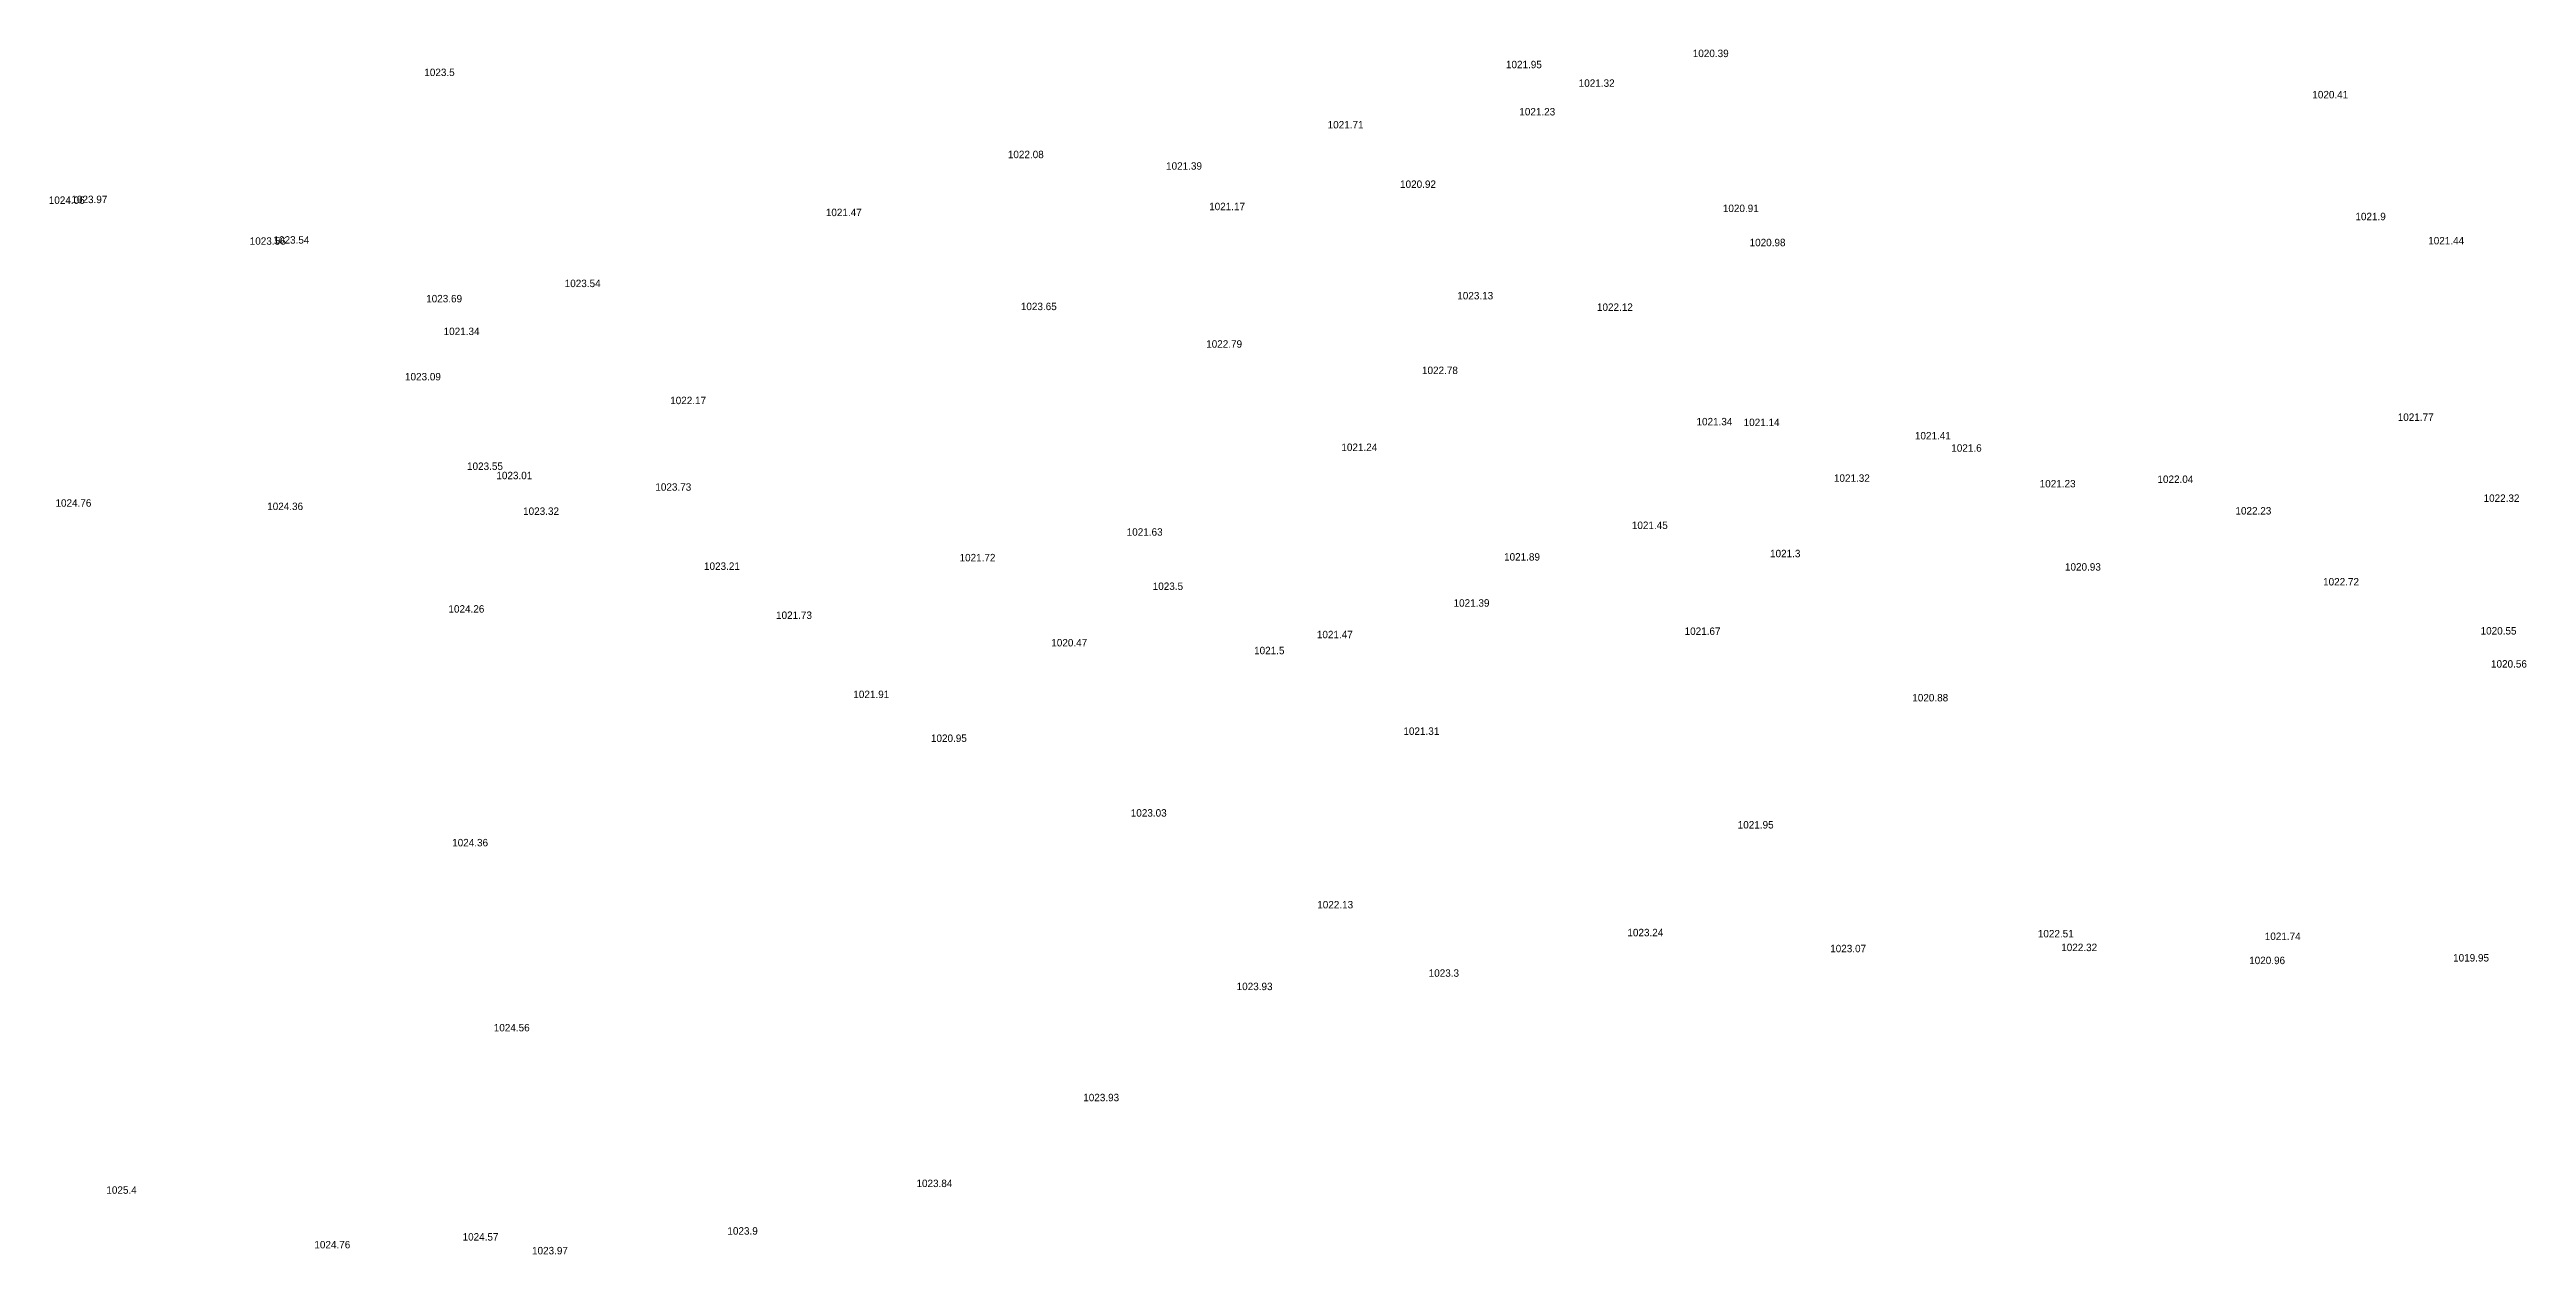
# Model space of a CAD drawing. Header units: inches. Extents: x 628884 to 629912, y 4519174 to 4520145.
# Drawn here: x 629222.9 to 629289.6, y 4519264.3 to 4519296.7 of the extents above; entities that cross this region are included whole.
import ezdxf

# ---------------------------------------------------------------- set-up
doc = ezdxf.new("R2010")
doc.units = ezdxf.units.IN
doc.header["$MEASUREMENT"] = 0

msp = doc.modelspace()

# ---------------------------------------------------------------- texts
for s, p in [('1020.39', (629267.18, 4519296.51, 1020.39)), ('1023.5', (629233.03, 4519296, 1023.5)), ('1021.95', (629262.15, 4519296.21, 1021.95)), ('1021.32', (629264.11, 4519295.71, 1021.32)), ('1021.23', (629262.51, 4519294.94, 1021.23)), ('1020.41', (629283.86, 4519295.4, 1020.41)), ('1021.71', (629257.35, 4519294.59, 1021.71)), ('1022.08', (629248.74, 4519293.79, 1022.08)), ('1021.39', (629253, 4519293.48, 1021.39)), ('1020.92', (629259.3, 4519292.99, 1020.92)), ('1024.06', (629222.92, 4519292.56, 1024.06)), ('1023.97', (629223.53, 4519292.58, 1023.97)), ('1021.17', (629254.16, 4519292.39, 1021.17)), ('1020.91', (629267.99, 4519292.34, 1020.91)), ('1021.47', (629243.84, 4519292.23, 1021.47)), ('1021.9', (629285.02, 4519292.12, 1021.9)), ('1023.56', (629228.33, 4519291.46, 1023.56)), ('1023.54', (629228.97, 4519291.49, 1023.54)), ('1020.98', (629268.71, 4519291.42, 1020.98)), ('1021.44', (629286.98, 4519291.47, 1021.44)), ('1023.54', (629236.81, 4519290.32, 1023.54)), ('1023.69', (629233.08, 4519289.91, 1023.69)), ('1023.65', (629249.09, 4519289.7, 1023.65)), ('1023.13', (629260.84, 4519289.99, 1023.13)), ('1022.12', (629264.6, 4519289.68, 1022.12)), ('1021.34', (629233.55, 4519289.03, 1021.34)), ('1022.79', (629254.08, 4519288.69, 1022.79)), ('1023.09', (629232.51, 4519287.81, 1023.09)), ('1022.78', (629259.89, 4519287.98, 1022.78)), ('1022.17', (629239.65, 4519287.17, 1022.17)), ('1021.34', (629267.28, 4519286.6, 1021.34)), ('1021.14', (629268.55, 4519286.58, 1021.14)), ('1021.77', (629286.16, 4519286.72, 1021.77)), ('1021.24', (629257.72, 4519285.91, 1021.24)), ('1021.41', (629273.16, 4519286.22, 1021.41)), ('1021.6', (629274.14, 4519285.89, 1021.6)), ('1023.55', (629234.18, 4519285.4, 1023.55)), ('1023.01', (629234.97, 4519285.15, 1023.01)), ('1021.32', (629270.98, 4519285.08, 1021.32)), ('1021.23', (629276.52, 4519284.93, 1021.23)), ('1022.04', (629279.69, 4519285.05, 1022.04)), ('1024.76', (629223.1, 4519284.41, 1024.76)), ('1024.36', (629228.8, 4519284.32, 1024.36)), ('1023.73', (629239.25, 4519284.84, 1023.73)), ('1022.32', (629288.47, 4519284.54, 1022.32)), ('1023.32', (629235.69, 4519284.19, 1023.32)), ('1021.63', (629251.94, 4519283.63, 1021.63)), ('1021.45', (629265.54, 4519283.81, 1021.45)), ('1022.23', (629281.79, 4519284.2, 1022.23)), ('1021.72', (629247.44, 4519282.94, 1021.72)), ('1021.89', (629262.1, 4519282.96, 1021.89)), ('1021.3', (629269.26, 4519283.05, 1021.3)), ('1023.21', (629240.56, 4519282.71, 1023.21)), ('1020.93', (629277.2, 4519282.69, 1020.93)), ('1022.72', (629284.15, 4519282.29, 1022.72)), ('1023.5', (629252.64, 4519282.17, 1023.5)), ('1021.39', (629260.74, 4519281.72, 1021.39)), ('1024.26', (629233.68, 4519281.56, 1024.26)), ('1021.73', (629242.5, 4519281.39, 1021.73)), ('1021.67', (629266.96, 4519280.96, 1021.67)), ('1020.55', (629288.39, 4519280.97, 1020.55)), ('1020.47', (629249.91, 4519280.65, 1020.47)), ('1021.5', (629255.37, 4519280.44, 1021.5)), ('1021.47', (629257.06, 4519280.87, 1021.47)), ('1020.56', (629288.67, 4519280.08, 1020.56)), ('1021.91', (629244.58, 4519279.26, 1021.91)), ('1020.88', (629273.09, 4519279.17, 1020.88)), ('1021.31', (629259.39, 4519278.27, 1021.31)), ('1020.95', (629246.67, 4519278.08, 1020.95)), ('1023.03', (629252.05, 4519276.07, 1023.03)), ('1021.95', (629268.39, 4519275.75, 1021.95)), ('1024.36', (629233.78, 4519275.27, 1024.36)), ('1022.13', (629257.07, 4519273.6, 1022.13)), ('1023.24', (629265.42, 4519272.85, 1023.24)), ('1023.07', (629270.88, 4519272.42, 1023.07)), ('1022.51', (629276.47, 4519272.82, 1022.51)), ('1022.32', (629277.1, 4519272.45, 1022.32)), ('1021.74', (629282.58, 4519272.75, 1021.74)), ('1023.3', (629260.07, 4519271.76, 1023.3)), ('1020.96', (629282.16, 4519272.1, 1020.96)), ('1019.95', (629287.65, 4519272.17, 1019.95)), ('1023.93', (629254.9, 4519271.4, 1023.93)), ('1024.56', (629234.9, 4519270.29, 1024.56)), ('1023.93', (629250.77, 4519268.41, 1023.93)), ('1025.4', (629224.47, 4519265.92, 1025.4)), ('1023.84', (629246.28, 4519266.1, 1023.84)), ('1024.76', (629230.07, 4519264.45, 1024.76)), ('1024.57', (629234.06, 4519264.66, 1024.57)), ('1023.97', (629235.93, 4519264.29, 1023.97)), ('1023.9', (629241.19, 4519264.82, 1023.9))]:
    msp.add_text(s, height=0.2).set_placement(p)

doc.saveas('drawing.dxf')
